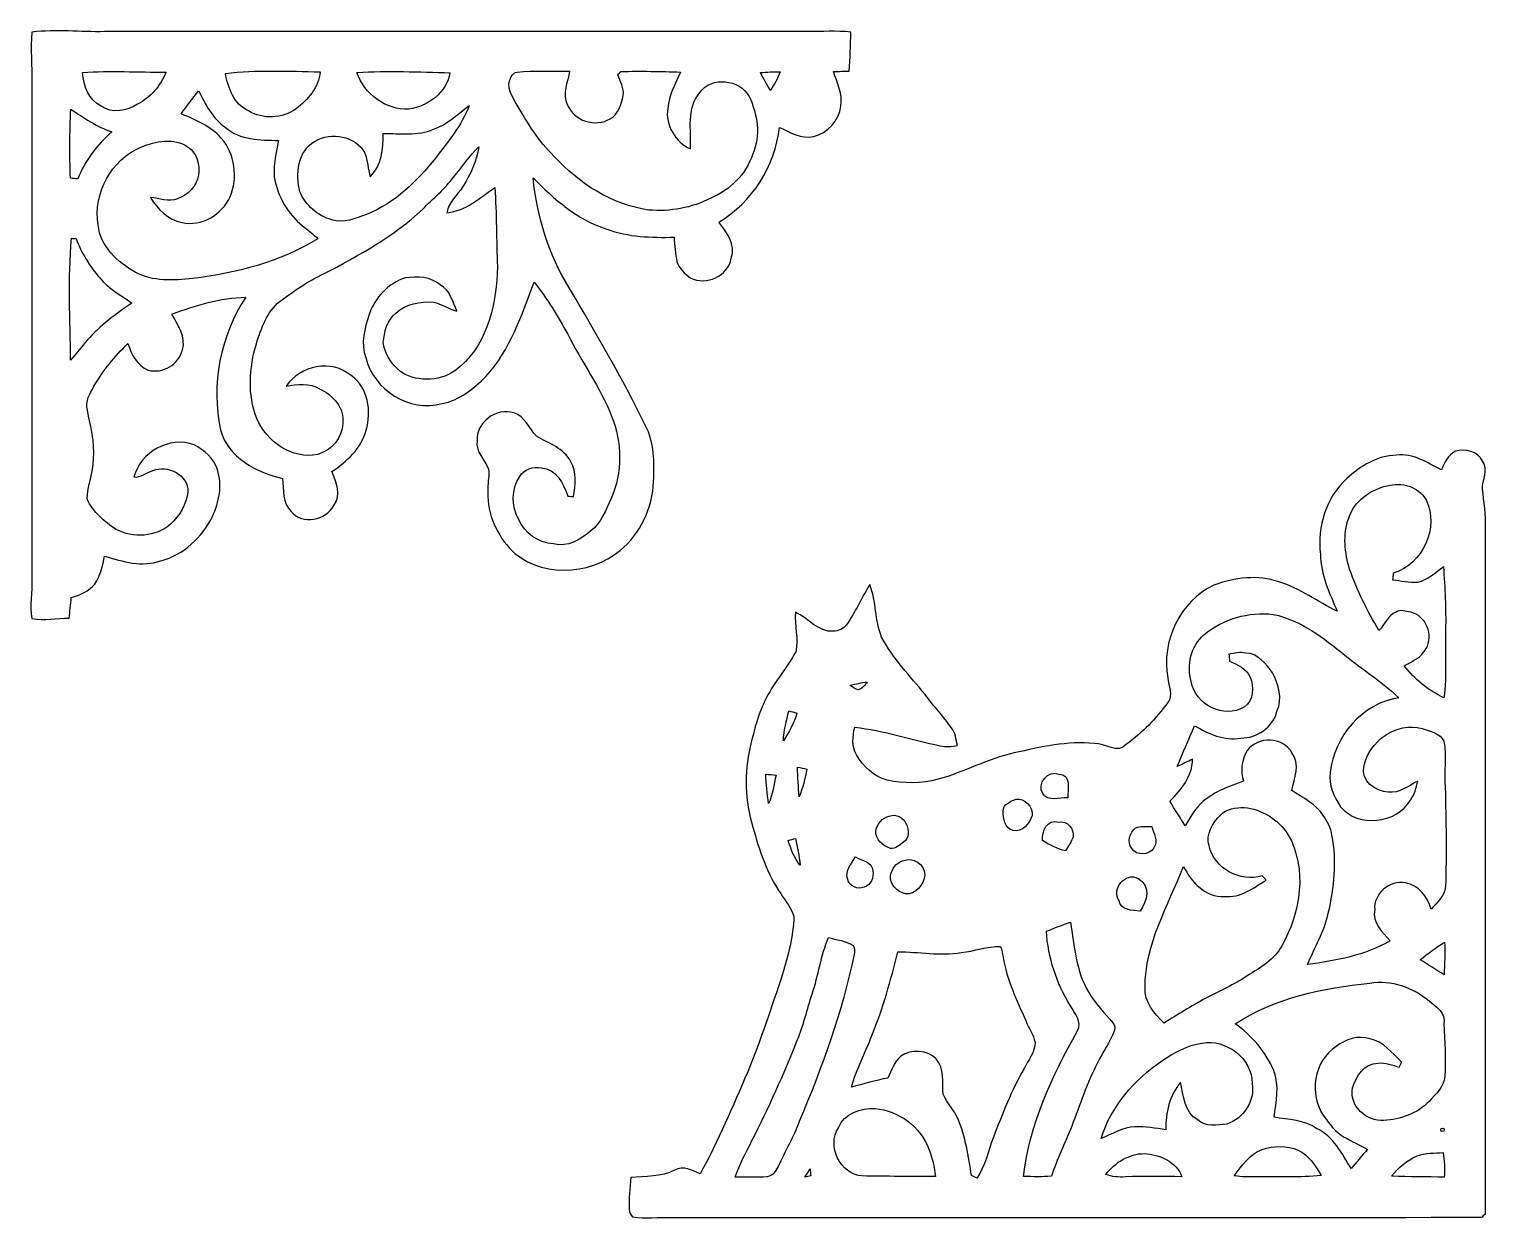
# Model space of a CAD drawing. Header units: centimetres. Extents: x -15.4 to 15.8, y -13.7 to 11.7.
import ezdxf

# ---------------------------------------------------------------- set-up
doc = ezdxf.new("R2010")
doc.units = ezdxf.units.CM
doc.header["$MEASUREMENT"] = 0
doc.layers.add('Layer 1', color=7, linetype='Continuous')

msp = doc.modelspace()

# ---------------------------------------------------------------- linework, layer by layer
at = {"layer": 'Layer 1', "color": 251}
for points, knots in [([(-15.32608, 11.64837), (-14.81067, 11.71081), (-14.29279, 11.64696), (-13.77597, 11.65895), (-13.77597, 11.65895), (-8.77817, 11.66142), (-3.78072, 11.65578), (1.21708, 11.66142), (1.21708, 11.66142), (1.52435, 11.65331), (1.8348, 11.68823), (2.14101, 11.6459), (2.14101, 11.6459), (2.13572, 11.36932), (2.13007, 11.09239), (2.10961, 10.81652), (2.10961, 10.81652), (1.99496, 10.81476), (1.88736, 10.81087), (1.77447, 10.80841), (1.77447, 10.80841), (1.84291, 10.56887), (1.97908, 10.32545), (1.92511, 10.07075), (1.92511, 10.07075), (1.89512, 9.75889), (1.64183, 9.49431), (1.34197, 9.42269), (1.34197, 9.42269), (1.08021, 9.36837), (0.8442, 9.51018), (0.61842, 9.61743), (0.61842, 9.61743), (0.5267, 8.79016), (0.0441, 8.0197), (-0.67416, 7.59601), (-0.67416, 7.59601), (-0.50906, 7.37799), (-0.30974, 7.11976), (-0.40781, 6.82696), (-0.40781, 6.82696), (-0.46743, 6.44596), (-0.94862, 6.23006), (-1.28199, 6.40786), (-1.28199, 6.40786), (-1.40406, 6.49287), (-1.51694, 6.60576), (-1.57057, 6.74687), (-1.57057, 6.74687), (-1.59773, 6.9215), (-1.61678, 7.09683), (-1.62772, 7.27322), (-1.62772, 7.27322), (-2.11138, 7.26299), (-2.60421, 7.27428), (-3.06282, 7.44784), (-3.06282, 7.44784), (-3.68935, 7.63764), (-4.185, 8.08426), (-4.63515, 8.5404), (-4.63515, 8.5404), (-4.55013, 7.71772), (-4.30565, 6.89822), (-3.86362, 6.19442), (-3.86362, 6.19442), (-3.30447, 5.22746), (-2.72944, 4.2672), (-2.24226, 3.26108), (-2.24226, 3.26108), (-2.04364, 2.89489), (-2.05105, 2.46698), (-2.06516, 2.06304), (-2.06516, 2.06304), (-2.08386, 1.50142), (-2.34527, 0.95109), (-2.77848, 0.59161), (-2.77848, 0.59161), (-3.43711, 0.04763), (-4.53425, -0.0067), (-5.14174, 0.64382), (-5.14174, 0.64382), (-5.44548, 0.99025), (-5.63951, 1.45415), (-5.59858, 1.92088), (-5.59858, 1.92088), (-5.60458, 2.05705), (-5.56225, 2.19428), (-5.58588, 2.32939), (-5.58588, 2.32939), (-5.67161, 2.52518), (-5.86317, 2.69381), (-5.83036, 2.92664), (-5.83036, 2.92664), (-5.8547, 3.32211), (-5.42325, 3.64808), (-5.0479, 3.52672), (-5.0479, 3.52672), (-4.80766, 3.45405), (-4.72158, 3.19299), (-4.56177, 3.02719), (-4.56177, 3.02719), (-4.30354, 2.87549), (-3.97404, 2.77601), (-3.83364, 2.48391), (-3.83364, 2.48391), (-3.68935, 2.26307), (-3.7398, 1.98826), (-3.77225, 1.74166), (-3.77225, 1.74166), (-3.80259, 1.74378), (-3.86362, 1.74801), (-3.89431, 1.75013), (-3.89431, 1.75013), (-3.98956, 2.01154), (-4.13808, 2.3435), (-4.46264, 2.35479), (-4.46264, 2.35479), (-4.63127, 2.38689), (-4.83411, 2.32833), (-4.91984, 2.16853), (-4.91984, 2.16853), (-5.29061, 1.62525), (-4.86869, 0.75988), (-4.20229, 0.73378), (-4.20229, 0.73378), (-3.8989, 0.65334), (-3.62797, 0.82021), (-3.40642, 1.00718), (-3.40642, 1.00718), (-3.18558, 1.18286), (-3.08046, 1.45239), (-2.97074, 1.70356), (-2.97074, 1.70356), (-2.72697, 2.25425), (-2.73368, 2.89983), (-2.96157, 3.4544), (-2.96157, 3.4544), (-3.20287, 4.07388), (-3.60045, 4.61257), (-3.89643, 5.20453), (-3.89643, 5.20453), (-4.1081, 5.59153), (-4.34269, 5.96759), (-4.61151, 6.31754), (-4.61151, 6.31754), (-4.87998, 5.61375), (-5.12198, 4.86833), (-5.64268, 4.30248), (-5.64268, 4.30248), (-5.90515, 4.04495), (-6.20854, 3.79518), (-6.57895, 3.72392), (-6.57895, 3.72392), (-7.26899, 3.52884), (-8.04474, 4.01884), (-8.20138, 4.70923), (-8.20138, 4.70923), (-8.32556, 5.01015), (-8.22643, 5.33118), (-8.13294, 5.62504), (-8.13294, 5.62504), (-8.01017, 5.98311), (-7.72407, 6.29567), (-7.35612, 6.40539), (-7.35612, 6.40539), (-7.106, 6.44313), (-6.81849, 6.4322), (-6.6167, 6.25863), (-6.6167, 6.25863), (-6.40821, 6.14292), (-6.35141, 5.90021), (-6.26181, 5.69877), (-6.26181, 5.69877), (-6.43678, 5.74005), (-6.58777, 5.84764), (-6.76169, 5.88998), (-6.76169, 5.88998), (-7.04144, 5.90374), (-7.34977, 5.85364), (-7.56285, 5.65679), (-7.56285, 5.65679), (-7.74453, 5.50298), (-7.8172, 5.25709), (-7.83061, 5.02744), (-7.83061, 5.02744), (-7.79286, 4.74592), (-7.60977, 4.48945), (-7.36706, 4.34587), (-7.36706, 4.34587), (-6.98324, 4.16842), (-6.49076, 4.2224), (-6.18208, 4.52367), (-6.18208, 4.52367), (-5.58412, 5.05107), (-5.4162, 5.88363), (-5.39821, 6.64563), (-5.39821, 6.64563), (-5.41514, 7.2076), (-5.41549, 7.77028), (-5.45077, 8.33155), (-5.45077, 8.33155), (-5.77003, 8.11601), (-6.06848, 7.83167), (-6.47312, 7.79604), (-6.47312, 7.79604), (-6.44313, 8.02358), (-6.25052, 8.16927), (-6.13339, 8.35307), (-6.13339, 8.35307), (-5.97147, 8.61307), (-5.83353, 8.89741), (-5.79473, 9.20503), (-5.79473, 9.20503), (-5.99158, 9.00324), (-6.15562, 8.77323), (-6.3313, 8.5538), (-6.3313, 8.5538), (-6.5218, 8.2998), (-6.77051, 8.09907), (-6.98959, 7.87188), (-6.98959, 7.87188), (-7.60554, 7.2898), (-8.35836, 6.88022), (-9.10414, 6.49076), (-9.10414, 6.49076), (-9.43963, 6.33977), (-9.74019, 6.12563), (-10.03371, 5.90691), (-10.03371, 5.90691), (-10.3184, 5.68713), (-10.43058, 5.32836), (-10.53924, 5.00168), (-10.53924, 5.00168), (-10.68811, 4.48592), (-10.73538, 3.91195), (-10.52936, 3.40466), (-10.52936, 3.40466), (-10.31628, 2.91606), (-9.78041, 2.53012), (-9.23114, 2.63878), (-9.23114, 2.63878), (-8.94186, 2.72062), (-8.69879, 2.99014), (-8.69774, 3.29953), (-8.69774, 3.29953), (-8.64658, 3.62867), (-8.90976, 3.91195), (-9.18986, 4.03966), (-9.18986, 4.03966), (-9.40294, 4.17795), (-9.66752, 4.12997), (-9.90424, 4.09963), (-9.90424, 4.09963), (-9.60826, 4.53566), (-8.92881, 4.68171), (-8.51853, 4.32223), (-8.51853, 4.32223), (-8.14458, 4.06647), (-8.08284, 3.56059), (-8.1975, 3.15595), (-8.1975, 3.15595), (-8.30016, 2.77072), (-8.61025, 2.48814), (-8.93022, 2.27365), (-8.93022, 2.27365), (-8.83179, 2.05176), (-8.72631, 1.76812), (-8.8833, 1.54905), (-8.8833, 1.54905), (-9.05863, 1.2379), (-9.55358, 1.12501), (-9.79488, 1.42169), (-9.79488, 1.42169), (-9.98538, 1.60549), (-9.95821, 1.88524), (-9.97797, 2.12725), (-9.97797, 2.12725), (-10.53536, 2.26025), (-11.14496, 2.56858), (-11.30335, 3.16548), (-11.30335, 3.16548), (-11.51043, 4.13103), (-11.30723, 5.17102), (-10.76466, 5.9944), (-10.76466, 5.9944), (-11.30723, 5.98346), (-11.83675, 5.81978), (-12.34158, 5.6321), (-12.34158, 5.6321), (-12.21564, 5.40456), (-12.03149, 5.14456), (-12.11615, 4.87257), (-12.11615, 4.87257), (-12.19024, 4.55789), (-12.53525, 4.35363), (-12.84781, 4.43936), (-12.84781, 4.43936), (-13.08841, 4.53708), (-13.20412, 4.77379), (-13.2782, 5.00415), (-13.2782, 5.00415), (-13.56325, 4.73816), (-13.80419, 4.42736), (-14.00563, 4.09434), (-14.00563, 4.09434), (-14.08783, 3.93771), (-14.1926, 3.77437), (-14.14392, 3.5881), (-14.14392, 3.5881), (-14.07125, 3.24485), (-13.98446, 2.89772), (-14.01233, 2.54353), (-14.01233, 2.54353), (-14.02009, 2.25249), (-14.13933, 1.97661), (-14.14815, 1.68734), (-14.14815, 1.68734), (-14.02327, 1.41111), (-13.78232, 1.20333), (-13.53256, 1.0414), (-13.53256, 1.0414), (-13.17166, 0.84702), (-12.68166, 0.87912), (-12.36909, 1.15217), (-12.36909, 1.15217), (-12.17436, 1.33174), (-12.0269, 1.57798), (-11.99868, 1.84432), (-11.99868, 1.84432), (-11.9888, 2.2038), (-12.43471, 2.42958), (-12.74551, 2.29553), (-12.74551, 2.29553), (-12.88309, 2.25813), (-13.00163, 2.13854), (-13.15226, 2.16041), (-13.15226, 2.16041), (-13.01009, 2.68781), (-12.38814, 3.04271), (-11.86709, 2.84445), (-11.86709, 2.84445), (-11.65084, 2.73368), (-11.44094, 2.55693), (-11.36968, 2.31563), (-11.36968, 2.31563), (-11.25643, 1.98684), (-11.3351, 1.62348), (-11.47657, 1.31586), (-11.47657, 1.31586), (-11.69882, 0.87454), (-12.08864, 0.49424), (-12.57829, 0.37324), (-12.57829, 0.37324), (-12.9734, 0.23036), (-13.3918, 0.35207), (-13.77527, 0.47378), (-13.77527, 0.47378), (-13.81513, 0.26635), (-13.86311, 0.05115), (-13.98588, -0.12524), (-13.98588, -0.12524), (-14.11323, -0.28081), (-14.29985, -0.35878), (-14.48682, -0.41275), (-14.48682, -0.41275), (-14.50305, -0.55845), (-14.51716, -0.70485), (-14.53268, -0.85161), (-14.53268, -0.85161), (-14.7955, -0.84526), (-15.06467, -0.90981), (-15.32502, -0.86043), (-15.32502, -0.86043), (-15.38464, -0.58455), (-15.31444, -0.29669), (-15.33137, -0.01764), (-15.33137, -0.01764), (-15.32431, 3.51014), (-15.3289, 7.03792), (-15.32925, 10.56569), (-15.32925, 10.56569), (-15.32043, 10.92623), (-15.35853, 11.28854), (-15.32608, 11.64837), (-15.32608, 11.64837), (-15.32608, 11.64837), (-15.32608, 11.64837), (-15.32608, 11.64837)], [0, 0, 0, 0, 0.01020408, 0.01020408, 0.01020408, 0.01020408, 0.02040816, 0.02040816, 0.02040816, 0.02040816, 0.03061224, 0.03061224, 0.03061224, 0.03061224, 0.04081633, 0.04081633, 0.04081633, 0.04081633, 0.05102041, 0.05102041, 0.05102041, 0.05102041, 0.06122449, 0.06122449, 0.06122449, 0.06122449, 0.07142857, 0.07142857, 0.07142857, 0.07142857, 0.08163265, 0.08163265, 0.08163265, 0.08163265, 0.09183673, 0.09183673, 0.09183673, 0.09183673, 0.10204082, 0.10204082, 0.10204082, 0.10204082, 0.1122449, 0.1122449, 0.1122449, 0.1122449, 0.12244898, 0.12244898, 0.12244898, 0.12244898, 0.13265306, 0.13265306, 0.13265306, 0.13265306, 0.14285714, 0.14285714, 0.14285714, 0.14285714, 0.15306122, 0.15306122, 0.15306122, 0.15306122, 0.16326531, 0.16326531, 0.16326531, 0.16326531, 0.17346939, 0.17346939, 0.17346939, 0.17346939, 0.18367347, 0.18367347, 0.18367347, 0.18367347, 0.19387755, 0.19387755, 0.19387755, 0.19387755, 0.20408163, 0.20408163, 0.20408163, 0.20408163, 0.21428571, 0.21428571, 0.21428571, 0.21428571, 0.2244898, 0.2244898, 0.2244898, 0.2244898, 0.23469388, 0.23469388, 0.23469388, 0.23469388, 0.24489796, 0.24489796, 0.24489796, 0.24489796, 0.25510204, 0.25510204, 0.25510204, 0.25510204, 0.26530612, 0.26530612, 0.26530612, 0.26530612, 0.2755102, 0.2755102, 0.2755102, 0.2755102, 0.28571429, 0.28571429, 0.28571429, 0.28571429, 0.29591837, 0.29591837, 0.29591837, 0.29591837, 0.30612245, 0.30612245, 0.30612245, 0.30612245, 0.31632653, 0.31632653, 0.31632653, 0.31632653, 0.32653061, 0.32653061, 0.32653061, 0.32653061, 0.33673469, 0.33673469, 0.33673469, 0.33673469, 0.34693878, 0.34693878, 0.34693878, 0.34693878, 0.35714286, 0.35714286, 0.35714286, 0.35714286, 0.36734694, 0.36734694, 0.36734694, 0.36734694, 0.37755102, 0.37755102, 0.37755102, 0.37755102, 0.3877551, 0.3877551, 0.3877551, 0.3877551, 0.39795918, 0.39795918, 0.39795918, 0.39795918, 0.40816327, 0.40816327, 0.40816327, 0.40816327, 0.41836735, 0.41836735, 0.41836735, 0.41836735, 0.42857143, 0.42857143, 0.42857143, 0.42857143, 0.43877551, 0.43877551, 0.43877551, 0.43877551, 0.44897959, 0.44897959, 0.44897959, 0.44897959, 0.45918367, 0.45918367, 0.45918367, 0.45918367, 0.46938776, 0.46938776, 0.46938776, 0.46938776, 0.47959184, 0.47959184, 0.47959184, 0.47959184, 0.48979592, 0.48979592, 0.48979592, 0.48979592, 0.5, 0.5, 0.5, 0.5, 0.51020408, 0.51020408, 0.51020408, 0.51020408, 0.52040816, 0.52040816, 0.52040816, 0.52040816, 0.53061224, 0.53061224, 0.53061224, 0.53061224, 0.54081633, 0.54081633, 0.54081633, 0.54081633, 0.55102041, 0.55102041, 0.55102041, 0.55102041, 0.56122449, 0.56122449, 0.56122449, 0.56122449, 0.57142857, 0.57142857, 0.57142857, 0.57142857, 0.58163265, 0.58163265, 0.58163265, 0.58163265, 0.59183673, 0.59183673, 0.59183673, 0.59183673, 0.60204082, 0.60204082, 0.60204082, 0.60204082, 0.6122449, 0.6122449, 0.6122449, 0.6122449, 0.62244898, 0.62244898, 0.62244898, 0.62244898, 0.63265306, 0.63265306, 0.63265306, 0.63265306, 0.64285714, 0.64285714, 0.64285714, 0.64285714, 0.65306122, 0.65306122, 0.65306122, 0.65306122, 0.66326531, 0.66326531, 0.66326531, 0.66326531, 0.67346939, 0.67346939, 0.67346939, 0.67346939, 0.68367347, 0.68367347, 0.68367347, 0.68367347, 0.69387755, 0.69387755, 0.69387755, 0.69387755, 0.70408163, 0.70408163, 0.70408163, 0.70408163, 0.71428571, 0.71428571, 0.71428571, 0.71428571, 0.7244898, 0.7244898, 0.7244898, 0.7244898, 0.73469388, 0.73469388, 0.73469388, 0.73469388, 0.74489796, 0.74489796, 0.74489796, 0.74489796, 0.75510204, 0.75510204, 0.75510204, 0.75510204, 0.76530612, 0.76530612, 0.76530612, 0.76530612, 0.7755102, 0.7755102, 0.7755102, 0.7755102, 0.78571429, 0.78571429, 0.78571429, 0.78571429, 0.79591837, 0.79591837, 0.79591837, 0.79591837, 0.80612245, 0.80612245, 0.80612245, 0.80612245, 0.81632653, 0.81632653, 0.81632653, 0.81632653, 0.82653061, 0.82653061, 0.82653061, 0.82653061, 0.83673469, 0.83673469, 0.83673469, 0.83673469, 0.84693878, 0.84693878, 0.84693878, 0.84693878, 0.85714286, 0.85714286, 0.85714286, 0.85714286, 0.86734694, 0.86734694, 0.86734694, 0.86734694, 0.87755102, 0.87755102, 0.87755102, 0.87755102, 0.8877551, 0.8877551, 0.8877551, 0.8877551, 0.89795918, 0.89795918, 0.89795918, 0.89795918, 0.90816327, 0.90816327, 0.90816327, 0.90816327, 0.91836735, 0.91836735, 0.91836735, 0.91836735, 0.92857143, 0.92857143, 0.92857143, 0.92857143, 0.93877551, 0.93877551, 0.93877551, 0.93877551, 0.94897959, 0.94897959, 0.94897959, 0.94897959, 0.95918367, 0.95918367, 0.95918367, 0.95918367, 0.96938776, 0.96938776, 0.96938776, 0.96938776, 0.97959184, 0.97959184, 0.97959184, 0.97959184, 1, 1, 1, 1]), ([(-14.24552, 10.78442), (-14.22118, 10.50678), (-14.11993, 10.1981), (-13.85076, 10.06687), (-13.85076, 10.06687), (-13.61687, 9.90212), (-13.30043, 9.9695), (-13.07183, 10.11061), (-13.07183, 10.11061), (-12.79066, 10.25207), (-12.5857, 10.50537), (-12.4647, 10.79182), (-12.4647, 10.79182), (-13.05807, 10.79394), (-13.65285, 10.82957), (-14.24552, 10.78442), (-14.24552, 10.78442), (-14.24552, 10.78442), (-14.24552, 10.78442), (-14.24552, 10.78442)], [0, 0, 0, 0, 0.16666667, 0.16666667, 0.16666667, 0.16666667, 0.33333333, 0.33333333, 0.33333333, 0.33333333, 0.5, 0.5, 0.5, 0.5, 0.66666667, 0.66666667, 0.66666667, 0.66666667, 1, 1, 1, 1]), ([(-11.19999, 10.76854), (-11.1379, 10.46162), (-11.02078, 10.1025), (-10.70575, 9.97056), (-10.70575, 9.97056), (-10.39601, 9.77688), (-9.98749, 9.80722), (-9.69328, 10.01077), (-9.69328, 10.01077), (-9.44527, 10.2048), (-9.19974, 10.46974), (-9.18034, 10.801), (-9.18034, 10.801), (-9.85308, 10.81511), (-10.52971, 10.84333), (-11.19999, 10.76854), (-11.19999, 10.76854), (-11.19999, 10.76854), (-11.19999, 10.76854), (-11.19999, 10.76854)], [0, 0, 0, 0, 0.16666667, 0.16666667, 0.16666667, 0.16666667, 0.33333333, 0.33333333, 0.33333333, 0.33333333, 0.5, 0.5, 0.5, 0.5, 0.66666667, 0.66666667, 0.66666667, 0.66666667, 1, 1, 1, 1]), ([(-8.39505, 10.78936), (-8.23771, 10.33216), (-7.78016, 9.97726), (-7.28451, 10.0076), (-7.28451, 10.0076), (-6.87881, 10.06757), (-6.47383, 10.35332), (-6.41068, 10.78089), (-6.41068, 10.78089), (-7.07178, 10.79747), (-7.73395, 10.82887), (-8.39505, 10.78936), (-8.39505, 10.78936), (-8.39505, 10.78936), (-8.39505, 10.78936), (-8.39505, 10.78936)], [0, 0, 0, 0, 0.2, 0.2, 0.2, 0.2, 0.4, 0.4, 0.4, 0.4, 0.6, 0.6, 0.6, 0.6, 1, 1, 1, 1]), ([(-4.9784, 10.79535), (-5.07294, 10.78442), (-5.11351, 10.68705), (-5.13856, 10.60803), (-5.13856, 10.60803), (-5.19289, 10.41329), (-5.05813, 10.25066), (-4.97734, 10.08944), (-4.97734, 10.08944), (-4.74698, 9.70597), (-4.51732, 9.31439), (-4.19029, 9.00395), (-4.19029, 9.00395), (-3.66007, 8.42186), (-2.9591, 7.96537), (-2.16888, 7.85354), (-2.16888, 7.85354), (-1.71415, 7.81297), (-1.25307, 7.90011), (-0.84631, 8.10577), (-0.84631, 8.10577), (-0.43603, 8.28181), (-0.08467, 8.61766), (0.0508, 9.04981), (0.0508, 9.04981), (0.22296, 9.44316), (0.14887, 9.89753), (-0.02646, 10.27465), (-0.02646, 10.27465), (-0.23283, 10.64472), (-0.82621, 10.71245), (-1.08126, 10.35826), (-1.08126, 10.35826), (-1.36701, 10.01289), (-1.25695, 9.56416), (-1.28129, 9.15635), (-1.28129, 9.15635), (-1.60055, 9.30487), (-1.82139, 9.66646), (-1.76424, 10.02065), (-1.76424, 10.02065), (-1.73708, 10.29794), (-1.60514, 10.54488), (-1.49401, 10.79465), (-1.49401, 10.79465), (-1.91629, 10.8144), (-2.33927, 10.81476), (-2.7619, 10.80982), (-2.7619, 10.80982), (-2.78412, 10.78583), (-2.80599, 10.76149), (-2.82751, 10.7375), (-2.82751, 10.7375), (-2.77636, 10.59498), (-2.69769, 10.45069), (-2.71216, 10.29511), (-2.71216, 10.29511), (-2.75237, 10.11202), (-2.81517, 9.89824), (-2.99226, 9.80122), (-2.99226, 9.80122), (-3.30659, 9.61037), (-3.77084, 9.75395), (-3.9056, 10.10356), (-3.9056, 10.10356), (-4.02202, 10.33216), (-3.89361, 10.58016), (-3.8608, 10.81264), (-3.8608, 10.81264), (-4.23333, 10.81334), (-4.60693, 10.82993), (-4.9784, 10.79535), (-4.9784, 10.79535), (-4.9784, 10.79535), (-4.9784, 10.79535), (-4.9784, 10.79535)], [0, 0, 0, 0, 0.05, 0.05, 0.05, 0.05, 0.1, 0.1, 0.1, 0.1, 0.15, 0.15, 0.15, 0.15, 0.2, 0.2, 0.2, 0.2, 0.25, 0.25, 0.25, 0.25, 0.3, 0.3, 0.3, 0.3, 0.35, 0.35, 0.35, 0.35, 0.4, 0.4, 0.4, 0.4, 0.45, 0.45, 0.45, 0.45, 0.5, 0.5, 0.5, 0.5, 0.55, 0.55, 0.55, 0.55, 0.6, 0.6, 0.6, 0.6, 0.65, 0.65, 0.65, 0.65, 0.7, 0.7, 0.7, 0.7, 0.75, 0.75, 0.75, 0.75, 0.8, 0.8, 0.8, 0.8, 0.85, 0.85, 0.85, 0.85, 0.9, 0.9, 0.9, 0.9, 1, 1, 1, 1]), ([(0.21167, 10.78371), (0.28046, 10.65636), (0.35101, 10.52936), (0.42333, 10.40342), (0.42333, 10.40342), (0.50447, 10.53077), (0.58561, 10.65989), (0.63465, 10.80382), (0.63465, 10.80382), (0.49354, 10.80488), (0.35207, 10.79429), (0.21167, 10.78371), (0.21167, 10.78371), (0.21167, 10.78371), (0.21167, 10.78371), (0.21167, 10.78371)], [0, 0, 0, 0, 0.2, 0.2, 0.2, 0.2, 0.4, 0.4, 0.4, 0.4, 0.6, 0.6, 0.6, 0.6, 1, 1, 1, 1]), ([(-12.14191, 9.90318), (-11.83217, 9.77865), (-11.51326, 9.64177), (-11.28677, 9.38671), (-11.28677, 9.38671), (-10.98938, 9.05051), (-10.93117, 8.54428), (-11.09592, 8.13364), (-11.09592, 8.13364), (-11.2716, 7.75829), (-11.71152, 7.4863), (-12.12991, 7.59072), (-12.12991, 7.59072), (-12.42483, 7.63976), (-12.6432, 7.87859), (-12.79948, 8.11847), (-12.79948, 8.11847), (-12.60757, 8.10824), (-12.41108, 8.01264), (-12.22199, 8.09025), (-12.22199, 8.09025), (-12.00468, 8.1728), (-11.80888, 8.35766), (-11.77149, 8.59508), (-11.77149, 8.59508), (-11.74433, 8.8138), (-11.80112, 9.07591), (-12.00044, 9.20009), (-12.00044, 9.20009), (-12.29678, 9.40082), (-12.69294, 9.32991), (-13.00233, 9.19268), (-13.00233, 9.19268), (-13.63486, 8.93339), (-14.02327, 8.20455), (-13.9132, 7.53604), (-13.9132, 7.53604), (-13.86946, 7.07954), (-13.50151, 6.74088), (-13.12439, 6.53097), (-13.12439, 6.53097), (-12.74798, 6.31754), (-12.3063, 6.35071), (-11.89284, 6.39516), (-11.89284, 6.39516), (-10.96574, 6.50699), (-10.02665, 6.74088), (-9.22867, 7.24182), (-9.22867, 7.24182), (-9.30981, 7.3279), (-9.40188, 7.40234), (-9.49537, 7.4743), (-9.49537, 7.4743), (-9.81675, 7.71031), (-10.04676, 8.06697), (-10.13742, 8.45432), (-10.13742, 8.45432), (-10.2048, 8.74959), (-10.11308, 9.04699), (-10.06616, 9.33838), (-10.06616, 9.33838), (-10.45598, 9.34614), (-10.88708, 9.34014), (-11.19681, 9.61637), (-11.19681, 9.61637), (-11.47621, 9.80299), (-11.62438, 10.10814), (-11.77149, 10.39777), (-11.77149, 10.39777), (-11.89496, 10.23302), (-12.02619, 10.07357), (-12.14191, 9.90318), (-12.14191, 9.90318), (-12.14191, 9.90318), (-12.14191, 9.90318), (-12.14191, 9.90318)], [0, 0, 0, 0, 0.05, 0.05, 0.05, 0.05, 0.1, 0.1, 0.1, 0.1, 0.15, 0.15, 0.15, 0.15, 0.2, 0.2, 0.2, 0.2, 0.25, 0.25, 0.25, 0.25, 0.3, 0.3, 0.3, 0.3, 0.35, 0.35, 0.35, 0.35, 0.4, 0.4, 0.4, 0.4, 0.45, 0.45, 0.45, 0.45, 0.5, 0.5, 0.5, 0.5, 0.55, 0.55, 0.55, 0.55, 0.6, 0.6, 0.6, 0.6, 0.65, 0.65, 0.65, 0.65, 0.7, 0.7, 0.7, 0.7, 0.75, 0.75, 0.75, 0.75, 0.8, 0.8, 0.8, 0.8, 0.85, 0.85, 0.85, 0.85, 0.9, 0.9, 0.9, 0.9, 1, 1, 1, 1]), ([(-14.49634, 10.00513), (-14.52351, 9.51477), (-14.5221, 9.02335), (-14.50587, 8.53264), (-14.50587, 8.53264), (-14.45331, 8.5277), (-14.40074, 8.52311), (-14.34818, 8.51852), (-14.34818, 8.51852), (-14.19578, 8.90658), (-13.93472, 9.24419), (-13.62498, 9.52041), (-13.62498, 9.52041), (-13.94425, 9.62942), (-14.21906, 9.82027), (-14.49634, 10.00513), (-14.49634, 10.00513), (-14.49634, 10.00513), (-14.49634, 10.00513), (-14.49634, 10.00513)], [0, 0, 0, 0, 0.16666667, 0.16666667, 0.16666667, 0.16666667, 0.33333333, 0.33333333, 0.33333333, 0.33333333, 0.5, 0.5, 0.5, 0.5, 0.66666667, 0.66666667, 0.66666667, 0.66666667, 1, 1, 1, 1]), ([(-6.75746, 9.57615), (-7.09789, 9.43504), (-7.47395, 9.48478), (-7.83273, 9.48831), (-7.83273, 9.48831), (-7.82426, 9.15741), (-7.86871, 8.80639), (-8.11283, 8.55874), (-8.11283, 8.55874), (-8.16046, 8.72631), (-8.16469, 8.90482), (-8.2229, 9.06921), (-8.2229, 9.06921), (-8.42892, 9.4361), (-8.93621, 9.52712), (-9.28617, 9.32004), (-9.28617, 9.32004), (-9.65976, 9.12107), (-9.70915, 8.60919), (-9.60931, 8.24054), (-9.60931, 8.24054), (-9.49184, 7.9569), (-9.22831, 7.72513), (-8.93163, 7.64681), (-8.93163, 7.64681), (-8.67586, 7.55791), (-8.42398, 7.67962), (-8.18727, 7.76146), (-8.18727, 7.76146), (-7.58155, 7.99924), (-7.10953, 8.46949), (-6.7116, 8.96937), (-6.7116, 8.96937), (-6.44313, 9.31721), (-6.15315, 9.66364), (-6.0011, 10.08204), (-6.0011, 10.08204), (-6.2424, 9.89859), (-6.46571, 9.67952), (-6.75746, 9.57615), (-6.75746, 9.57615), (-6.75746, 9.57615), (-6.75746, 9.57615), (-6.75746, 9.57615)], [0, 0, 0, 0, 0.08333333, 0.08333333, 0.08333333, 0.08333333, 0.16666667, 0.16666667, 0.16666667, 0.16666667, 0.25, 0.25, 0.25, 0.25, 0.33333333, 0.33333333, 0.33333333, 0.33333333, 0.41666667, 0.41666667, 0.41666667, 0.41666667, 0.5, 0.5, 0.5, 0.5, 0.58333333, 0.58333333, 0.58333333, 0.58333333, 0.66666667, 0.66666667, 0.66666667, 0.66666667, 0.75, 0.75, 0.75, 0.75, 0.83333333, 0.83333333, 0.83333333, 0.83333333, 1, 1, 1, 1]), ([(-14.48329, 7.25064), (-14.5602, 6.3881), (-14.50728, 5.51815), (-14.50269, 4.65349), (-14.50269, 4.65349), (-14.37464, 4.78755), (-14.26916, 4.94065), (-14.14498, 5.07753), (-14.14498, 5.07753), (-13.87052, 5.38833), (-13.53573, 5.63809), (-13.19318, 5.86846), (-13.19318, 5.86846), (-13.42884, 6.03779), (-13.69131, 6.18067), (-13.88075, 6.40468), (-13.88075, 6.40468), (-14.09453, 6.65339), (-14.2688, 6.93632), (-14.38593, 7.24288), (-14.38593, 7.24288), (-14.41027, 7.24464), (-14.45895, 7.24853), (-14.48329, 7.25064)], [0, 0, 0, 0, 0.14285714, 0.14285714, 0.14285714, 0.14285714, 0.28571429, 0.28571429, 0.28571429, 0.28571429, 0.42857143, 0.42857143, 0.42857143, 0.42857143, 0.57142857, 0.57142857, 0.57142857, 0.57142857, 0.71428571, 0.71428571, 0.71428571, 0.71428571, 1, 1, 1, 1]), ([(15.03751, 2.70722), (15.24564, 2.77777), (15.5194, 2.70439), (15.61782, 2.49343), (15.61782, 2.49343), (15.75047, 2.31316), (15.61147, 2.09797), (15.61465, 1.90253), (15.61465, 1.90253), (15.64887, 1.62842), (15.68485, 1.35396), (15.68274, 1.07633), (15.68274, 1.07633), (15.67568, -3.80118), (15.68803, -8.67833), (15.67674, -13.55584), (15.67674, -13.55584), (15.65134, -13.58018), (15.62629, -13.60523), (15.60195, -13.63063), (15.60195, -13.63063), (9.84285, -13.64262), (4.0834, -13.62781), (-1.67569, -13.63768), (-1.67569, -13.63768), (-1.95474, -13.62816), (-2.23767, -13.66414), (-2.51425, -13.62287), (-2.51425, -13.62287), (-2.55905, -13.58194), (-2.57881, -13.52127), (-2.58304, -13.46306), (-2.58304, -13.46306), (-2.59927, -13.23658), (-2.5721, -13.01115), (-2.55446, -12.78608), (-2.55446, -12.78608), (-2.23802, -12.75609), (-1.90712, -12.77585), (-1.61608, -12.62521), (-1.61608, -12.62521), (-1.43369, -12.5162), (-1.24143, -12.64179), (-1.06998, -12.70388), (-1.06998, -12.70388), (-0.68686, -12.00115), (-0.37712, -11.26137), (-0.05644, -10.52901), (-0.05644, -10.52901), (0.22119, -9.84709), (0.45085, -9.14682), (0.68439, -8.44903), (0.68439, -8.44903), (0.80151, -8.04686), (0.91334, -7.63623), (0.92781, -7.21536), (0.92781, -7.21536), (0.87454, -7.03368), (0.74436, -6.88622), (0.64594, -6.72783), (0.64594, -6.72783), (0.35172, -6.30237), (0.18838, -5.80355), (0.05221, -5.30931), (0.05221, -5.30931), (-0.11077, -4.7558), (-0.14605, -4.15643), (-0.00353, -3.59516), (-0.00353, -3.59516), (0.07408, -3.26637), (0.15205, -2.93405), (0.30374, -2.62996), (0.30374, -2.62996), (0.47272, -2.24543), (0.77082, -1.9371), (0.96661, -1.56916), (0.96661, -1.56916), (1.03258, -1.29046), (0.93345, -1.00859), (0.96308, -0.72743), (0.96308, -0.72743), (1.24001, -0.84773), (1.44145, -1.15817), (1.76918, -1.13277), (1.76918, -1.13277), (1.87431, -1.12219), (1.98649, -1.08409), (2.04858, -0.99342), (2.04858, -0.99342), (2.23873, -0.72178), (2.37278, -0.41734), (2.54635, -0.13617), (2.54635, -0.13617), (2.68923, -0.49601), (2.65289, -0.89994), (2.79894, -1.25659), (2.79894, -1.25659), (3.03706, -1.71521), (3.40783, -2.08174), (3.72533, -2.48391), (3.72533, -2.48391), (3.90948, -2.72274), (4.10951, -2.94922), (4.29013, -3.19088), (4.29013, -3.19088), (4.37339, -3.29812), (4.38362, -3.43747), (4.41748, -3.56517), (4.41748, -3.56517), (4.29542, -3.59234), (4.16807, -3.60151), (4.04495, -3.5747), (4.04495, -3.5747), (3.43853, -3.44241), (2.84445, -3.24732), (2.22532, -3.17959), (2.22532, -3.17959), (2.17523, -3.37185), (2.16323, -3.58775), (2.26272, -3.76731), (2.26272, -3.76731), (2.40982, -4.01461), (2.62996, -4.23757), (2.91783, -4.30953), (2.91783, -4.30953), (3.27307, -4.38467), (3.64949, -4.38256), (4.00156, -4.28731), (4.00156, -4.28731), (4.55718, -4.14055), (5.06412, -3.84845), (5.62716, -3.72498), (5.62716, -3.72498), (6.18631, -3.60292), (6.76134, -3.4671), (7.33707, -3.52496), (7.33707, -3.52496), (7.56391, -3.51966), (7.82708, -3.75744), (8.02181, -3.54154), (8.02181, -3.54154), (8.35872, -3.2953), (8.65399, -2.9905), (8.90058, -2.65465), (8.90058, -2.65465), (9.02758, -2.50084), (8.91258, -2.29553), (8.90517, -2.12549), (8.90517, -2.12549), (8.75453, -1.34726), (9.16411, -0.49036), (9.88448, -0.14887), (9.88448, -0.14887), (10.32334, 0.01058), (10.82569, 0.0829), (11.27478, -0.08043), (11.27478, -0.08043), (11.72669, -0.20955), (12.09781, -0.50412), (12.51514, -0.70626), (12.51514, -0.70626), (12.35287, -0.31468), (12.16272, 0.07832), (12.15884, 0.51223), (12.15884, 0.51223), (12.08476, 1.09784), (12.27984, 1.72932), (12.72399, 2.12796), (12.72399, 2.12796), (13.01362, 2.39183), (13.37381, 2.61549), (13.77703, 2.62149), (13.77703, 2.62149), (14.13298, 2.67653), (14.44096, 2.45639), (14.74294, 2.30893), (14.74294, 2.30893), (14.79973, 2.46486), (14.88228, 2.62996), (15.03751, 2.70722), (15.03751, 2.70722), (15.03751, 2.70722), (15.03751, 2.70722), (15.03751, 2.70722)], [0, 0, 0, 0, 0.0212766, 0.0212766, 0.0212766, 0.0212766, 0.04255319, 0.04255319, 0.04255319, 0.04255319, 0.06382979, 0.06382979, 0.06382979, 0.06382979, 0.08510638, 0.08510638, 0.08510638, 0.08510638, 0.10638298, 0.10638298, 0.10638298, 0.10638298, 0.12765957, 0.12765957, 0.12765957, 0.12765957, 0.14893617, 0.14893617, 0.14893617, 0.14893617, 0.17021277, 0.17021277, 0.17021277, 0.17021277, 0.19148936, 0.19148936, 0.19148936, 0.19148936, 0.21276596, 0.21276596, 0.21276596, 0.21276596, 0.23404255, 0.23404255, 0.23404255, 0.23404255, 0.25531915, 0.25531915, 0.25531915, 0.25531915, 0.27659574, 0.27659574, 0.27659574, 0.27659574, 0.29787234, 0.29787234, 0.29787234, 0.29787234, 0.31914894, 0.31914894, 0.31914894, 0.31914894, 0.34042553, 0.34042553, 0.34042553, 0.34042553, 0.36170213, 0.36170213, 0.36170213, 0.36170213, 0.38297872, 0.38297872, 0.38297872, 0.38297872, 0.40425532, 0.40425532, 0.40425532, 0.40425532, 0.42553191, 0.42553191, 0.42553191, 0.42553191, 0.44680851, 0.44680851, 0.44680851, 0.44680851, 0.46808511, 0.46808511, 0.46808511, 0.46808511, 0.4893617, 0.4893617, 0.4893617, 0.4893617, 0.5106383, 0.5106383, 0.5106383, 0.5106383, 0.53191489, 0.53191489, 0.53191489, 0.53191489, 0.55319149, 0.55319149, 0.55319149, 0.55319149, 0.57446809, 0.57446809, 0.57446809, 0.57446809, 0.59574468, 0.59574468, 0.59574468, 0.59574468, 0.61702128, 0.61702128, 0.61702128, 0.61702128, 0.63829787, 0.63829787, 0.63829787, 0.63829787, 0.65957447, 0.65957447, 0.65957447, 0.65957447, 0.68085106, 0.68085106, 0.68085106, 0.68085106, 0.70212766, 0.70212766, 0.70212766, 0.70212766, 0.72340426, 0.72340426, 0.72340426, 0.72340426, 0.74468085, 0.74468085, 0.74468085, 0.74468085, 0.76595745, 0.76595745, 0.76595745, 0.76595745, 0.78723404, 0.78723404, 0.78723404, 0.78723404, 0.80851064, 0.80851064, 0.80851064, 0.80851064, 0.82978723, 0.82978723, 0.82978723, 0.82978723, 0.85106383, 0.85106383, 0.85106383, 0.85106383, 0.87234043, 0.87234043, 0.87234043, 0.87234043, 0.89361702, 0.89361702, 0.89361702, 0.89361702, 0.91489362, 0.91489362, 0.91489362, 0.91489362, 0.93617021, 0.93617021, 0.93617021, 0.93617021, 0.95744681, 0.95744681, 0.95744681, 0.95744681, 1, 1, 1, 1]), ([(13.58159, 1.96956), (13.22141, 1.89089), (12.87745, 1.64147), (12.76174, 1.28058), (12.76174, 1.28058), (12.63262, 0.92992), (12.67777, 0.54081), (12.78149, 0.18944), (12.78149, 0.18944), (12.94377, -0.2667), (13.16073, -0.70273), (13.40767, -1.11866), (13.40767, -1.11866), (13.5315, -0.98743), (13.595, -0.79587), (13.77421, -0.72284), (13.77421, -0.72284), (13.86805, -0.66005), (13.98305, -0.70626), (14.08465, -0.72602), (14.08465, -0.72602), (14.40639, -0.78987), (14.5856, -1.22449), (14.41097, -1.49931), (14.41097, -1.49931), (14.32313, -1.69157), (14.11711, -1.76953), (13.94389, -1.86584), (13.94389, -1.86584), (14.17073, -2.15336), (14.46071, -2.39748), (14.79444, -2.55129), (14.79444, -2.55129), (14.85547, -2.07328), (14.81561, -1.59103), (14.82831, -1.1109), (14.82831, -1.1109), (14.83854, -0.65617), (14.81455, -0.20214), (14.78245, 0.25153), (14.78245, 0.25153), (14.611, 0.12241), (14.44872, -0.03422), (14.23352, -0.08467), (14.23352, -0.08467), (14.05396, -0.09384), (13.87581, -0.05186), (13.69907, -0.03387), (13.69907, -0.03387), (13.70365, 0.01411), (13.70824, 0.06174), (13.71353, 0.10936), (13.71353, 0.10936), (14.33971, 0.29316), (14.69813, 1.08409), (14.41274, 1.67358), (14.41274, 1.67358), (14.25575, 1.95721), (13.8811, 2.06093), (13.58159, 1.96956), (13.58159, 1.96956), (13.58159, 1.96956), (13.58159, 1.96956), (13.58159, 1.96956)], [0, 0, 0, 0, 0.05882353, 0.05882353, 0.05882353, 0.05882353, 0.11764706, 0.11764706, 0.11764706, 0.11764706, 0.17647059, 0.17647059, 0.17647059, 0.17647059, 0.23529412, 0.23529412, 0.23529412, 0.23529412, 0.29411765, 0.29411765, 0.29411765, 0.29411765, 0.35294118, 0.35294118, 0.35294118, 0.35294118, 0.41176471, 0.41176471, 0.41176471, 0.41176471, 0.47058824, 0.47058824, 0.47058824, 0.47058824, 0.52941176, 0.52941176, 0.52941176, 0.52941176, 0.58823529, 0.58823529, 0.58823529, 0.58823529, 0.64705882, 0.64705882, 0.64705882, 0.64705882, 0.70588235, 0.70588235, 0.70588235, 0.70588235, 0.76470588, 0.76470588, 0.76470588, 0.76470588, 0.82352941, 0.82352941, 0.82352941, 0.82352941, 0.88235294, 0.88235294, 0.88235294, 0.88235294, 1, 1, 1, 1]), ([(9.67387, -1.20756), (9.39659, -1.45274), (9.3024, -1.85349), (9.40435, -2.20416), (9.40435, -2.20416), (9.48478, -2.69064), (10.10285, -3.02154), (10.53853, -2.74214), (10.53853, -2.74214), (10.73714, -2.60385), (10.73926, -2.3181), (10.65918, -2.11102), (10.65918, -2.11102), (10.57592, -1.93357), (10.39248, -1.84115), (10.22209, -1.76636), (10.22209, -1.76636), (10.21644, -1.71838), (10.21115, -1.67076), (10.20657, -1.62313), (10.20657, -1.62313), (10.32404, -1.59632), (10.4461, -1.56845), (10.5664, -1.59632), (10.5664, -1.59632), (10.82604, -1.60196), (11.00032, -1.82668), (11.13649, -2.01965), (11.13649, -2.01965), (11.26737, -2.26519), (11.35768, -2.57104), (11.23174, -2.8381), (11.23174, -2.8381), (11.15201, -3.17959), (10.80241, -3.41171), (10.46092, -3.41066), (10.46092, -3.41066), (10.10673, -3.47804), (9.77018, -3.31541), (9.47138, -3.14572), (9.47138, -3.14572), (9.35496, -3.43782), (9.2202, -3.72251), (9.10625, -4.01532), (9.10625, -4.01532), (9.21597, -3.96734), (9.32145, -3.91019), (9.43081, -3.86151), (9.43081, -3.86151), (9.42552, -4.22628), (9.19127, -4.51344), (8.94539, -4.75615), (8.94539, -4.75615), (9.05369, -4.93113), (9.1627, -5.10575), (9.27417, -5.27897), (9.27417, -5.27897), (9.38142, -5.09094), (9.49925, -4.90432), (9.65835, -4.75544), (9.65835, -4.75544), (9.91059, -4.5526), (10.21539, -4.43336), (10.51877, -4.33035), (10.51877, -4.33035), (10.44646, -4.11515), (10.47785, -3.87138), (10.59462, -3.67841), (10.59462, -3.67841), (10.82534, -3.36374), (11.35803, -3.3849), (11.55171, -3.72286), (11.55171, -3.72286), (11.73621, -3.96346), (11.60568, -4.26403), (11.54783, -4.52473), (11.54783, -4.52473), (11.78031, -4.69018), (12.06853, -4.80942), (12.22022, -5.06448), (12.22022, -5.06448), (12.31053, -5.1883), (12.38462, -5.32906), (12.40472, -5.48287), (12.40472, -5.48287), (12.51303, -6.03285), (12.45164, -6.60188), (12.32711, -7.14375), (12.32711, -7.14375), (12.24174, -7.53392), (12.03184, -7.87682), (11.88402, -8.24301), (11.88402, -8.24301), (12.4901, -8.15799), (13.10852, -8.04545), (13.64615, -7.73748), (13.64615, -7.73748), (13.48528, -7.55191), (13.25915, -7.34942), (13.31595, -7.07461), (13.31595, -7.07461), (13.28561, -6.72641), (13.63768, -6.43819), (13.97212, -6.49781), (13.97212, -6.49781), (14.25434, -6.53944), (14.44307, -6.79979), (14.51892, -7.05697), (14.51892, -7.05697), (14.64522, -6.91762), (14.80996, -6.77933), (14.8276, -6.57931), (14.8276, -6.57931), (14.85018, -5.8741), (14.83713, -5.16819), (14.82019, -4.46334), (14.82019, -4.46334), (14.79374, -4.13526), (14.85089, -3.80365), (14.79268, -3.47839), (14.79268, -3.47839), (14.71295, -3.30341), (14.49105, -3.26743), (14.32842, -3.2064), (14.32842, -3.2064), (13.77386, -3.05894), (13.19495, -3.4738), (13.087, -4.01673), (13.087, -4.01673), (13.00833, -4.32611), (13.33571, -4.54448), (13.60346, -4.56424), (13.60346, -4.56424), (13.84617, -4.59458), (14.03279, -4.42983), (14.23352, -4.32717), (14.23352, -4.32717), (14.20424, -4.46899), (14.17002, -4.61574), (14.08007, -4.73322), (14.08007, -4.73322), (13.78479, -5.23628), (12.96176, -5.33329), (12.58817, -4.87398), (12.58817, -4.87398), (12.44282, -4.66231), (12.33346, -4.40761), (12.36627, -4.14479), (12.36627, -4.14479), (12.45129, -3.38102), (13.0496, -2.66559), (13.82959, -2.54953), (13.82959, -2.54953), (13.47505, -2.21262), (13.06124, -1.94733), (12.6806, -1.64289), (12.6806, -1.64289), (12.22692, -1.27282), (11.73939, -0.89394), (11.15413, -0.77117), (11.15413, -0.77117), (10.6299, -0.71085), (10.07816, -0.86536), (9.67387, -1.20756), (9.67387, -1.20756), (9.67387, -1.20756), (9.67387, -1.20756), (9.67387, -1.20756)], [0, 0, 0, 0, 0.02325581, 0.02325581, 0.02325581, 0.02325581, 0.04651163, 0.04651163, 0.04651163, 0.04651163, 0.06976744, 0.06976744, 0.06976744, 0.06976744, 0.09302326, 0.09302326, 0.09302326, 0.09302326, 0.11627907, 0.11627907, 0.11627907, 0.11627907, 0.13953488, 0.13953488, 0.13953488, 0.13953488, 0.1627907, 0.1627907, 0.1627907, 0.1627907, 0.18604651, 0.18604651, 0.18604651, 0.18604651, 0.20930233, 0.20930233, 0.20930233, 0.20930233, 0.23255814, 0.23255814, 0.23255814, 0.23255814, 0.25581395, 0.25581395, 0.25581395, 0.25581395, 0.27906977, 0.27906977, 0.27906977, 0.27906977, 0.30232558, 0.30232558, 0.30232558, 0.30232558, 0.3255814, 0.3255814, 0.3255814, 0.3255814, 0.34883721, 0.34883721, 0.34883721, 0.34883721, 0.37209302, 0.37209302, 0.37209302, 0.37209302, 0.39534884, 0.39534884, 0.39534884, 0.39534884, 0.41860465, 0.41860465, 0.41860465, 0.41860465, 0.44186047, 0.44186047, 0.44186047, 0.44186047, 0.46511628, 0.46511628, 0.46511628, 0.46511628, 0.48837209, 0.48837209, 0.48837209, 0.48837209, 0.51162791, 0.51162791, 0.51162791, 0.51162791, 0.53488372, 0.53488372, 0.53488372, 0.53488372, 0.55813953, 0.55813953, 0.55813953, 0.55813953, 0.58139535, 0.58139535, 0.58139535, 0.58139535, 0.60465116, 0.60465116, 0.60465116, 0.60465116, 0.62790698, 0.62790698, 0.62790698, 0.62790698, 0.65116279, 0.65116279, 0.65116279, 0.65116279, 0.6744186, 0.6744186, 0.6744186, 0.6744186, 0.69767442, 0.69767442, 0.69767442, 0.69767442, 0.72093023, 0.72093023, 0.72093023, 0.72093023, 0.74418605, 0.74418605, 0.74418605, 0.74418605, 0.76744186, 0.76744186, 0.76744186, 0.76744186, 0.79069767, 0.79069767, 0.79069767, 0.79069767, 0.81395349, 0.81395349, 0.81395349, 0.81395349, 0.8372093, 0.8372093, 0.8372093, 0.8372093, 0.86046512, 0.86046512, 0.86046512, 0.86046512, 0.88372093, 0.88372093, 0.88372093, 0.88372093, 0.90697674, 0.90697674, 0.90697674, 0.90697674, 0.93023256, 0.93023256, 0.93023256, 0.93023256, 0.95348837, 0.95348837, 0.95348837, 0.95348837, 1, 1, 1, 1]), ([(2.12654, -2.28635), (2.18369, -2.31987), (2.23661, -2.3809), (2.30822, -2.37913), (2.30822, -2.37913), (2.38936, -2.35126), (2.43946, -2.27683), (2.49273, -2.21439), (2.49273, -2.21439), (2.36749, -2.22779), (2.24719, -2.25284), (2.12654, -2.28635), (2.12654, -2.28635), (2.12654, -2.28635), (2.12654, -2.28635), (2.12654, -2.28635)], [0, 0, 0, 0, 0.2, 0.2, 0.2, 0.2, 0.4, 0.4, 0.4, 0.4, 0.6, 0.6, 0.6, 0.6, 1, 1, 1, 1]), ([(0.8188, -2.82822), (0.7687, -3.03883), (0.71085, -3.24979), (0.70344, -3.46781), (0.70344, -3.46781), (0.82656, -3.28542), (0.93133, -3.08998), (0.99236, -2.87796), (0.99236, -2.87796), (0.93416, -2.86103), (0.8763, -2.84445), (0.8188, -2.82822), (0.8188, -2.82822), (0.8188, -2.82822), (0.8188, -2.82822), (0.8188, -2.82822)], [0, 0, 0, 0, 0.2, 0.2, 0.2, 0.2, 0.4, 0.4, 0.4, 0.4, 0.6, 0.6, 0.6, 0.6, 1, 1, 1, 1]), ([(1.00189, -4.03084), (1.01071, -4.24215), (1.02235, -4.45347), (1.03999, -4.66513), (1.03999, -4.66513), (1.11337, -4.47287), (1.16946, -4.27426), (1.20333, -4.07176), (1.20333, -4.07176), (1.1363, -4.05694), (1.06892, -4.04354), (1.00189, -4.03084), (1.00189, -4.03084), (1.00189, -4.03084), (1.00189, -4.03084), (1.00189, -4.03084)], [0, 0, 0, 0, 0.2, 0.2, 0.2, 0.2, 0.4, 0.4, 0.4, 0.4, 0.6, 0.6, 0.6, 0.6, 1, 1, 1, 1]), ([(0.32667, -4.17901), (0.34149, -4.3875), (0.35489, -4.59705), (0.38841, -4.80448), (0.38841, -4.80448), (0.47731, -4.61469), (0.50377, -4.40408), (0.54645, -4.20088), (0.54645, -4.20088), (0.49142, -4.19559), (0.38171, -4.1843), (0.32667, -4.17901), (0.32667, -4.17901), (0.32667, -4.17901), (0.32667, -4.17901), (0.32667, -4.17901)], [0, 0, 0, 0, 0.2, 0.2, 0.2, 0.2, 0.4, 0.4, 0.4, 0.4, 0.6, 0.6, 0.6, 0.6, 1, 1, 1, 1]), ([(6.23641, -4.59281), (6.34471, -4.77838), (6.5913, -4.67113), (6.76839, -4.68701), (6.76839, -4.68701), (6.76346, -4.50427), (6.85588, -4.1843), (6.58001, -4.18077), (6.58001, -4.18077), (6.34506, -4.06964), (6.10552, -4.38997), (6.23641, -4.59281), (6.23641, -4.59281), (6.23641, -4.59281), (6.23641, -4.59281), (6.23641, -4.59281)], [0, 0, 0, 0, 0.2, 0.2, 0.2, 0.2, 0.4, 0.4, 0.4, 0.4, 0.6, 0.6, 0.6, 0.6, 1, 1, 1, 1]), ([(2.96016, -5.07647), (2.81164, -5.10187), (2.70439, -5.24298), (2.67264, -5.38339), (2.67264, -5.38339), (2.66065, -5.57001), (2.82187, -5.70936), (2.98556, -5.76404), (2.98556, -5.76404), (3.09492, -5.77356), (3.18841, -5.69736), (3.26566, -5.62928), (3.26566, -5.62928), (3.51649, -5.45042), (3.26143, -4.95229), (2.96016, -5.07647), (2.96016, -5.07647), (2.96016, -5.07647), (2.96016, -5.07647), (2.96016, -5.07647)], [0, 0, 0, 0, 0.16666667, 0.16666667, 0.16666667, 0.16666667, 0.33333333, 0.33333333, 0.33333333, 0.33333333, 0.5, 0.5, 0.5, 0.5, 0.66666667, 0.66666667, 0.66666667, 0.66666667, 1, 1, 1, 1]), ([(5.66173, -4.71629), (5.54849, -4.7558), (5.38233, -4.82141), (5.3915, -4.96746), (5.3915, -4.96746), (5.39538, -5.12163), (5.42114, -5.33083), (5.59435, -5.37951), (5.59435, -5.37951), (5.81166, -5.43243), (5.94819, -5.23064), (6.01204, -5.05813), (6.01204, -5.05813), (6.02156, -4.87433), (5.85576, -4.67995), (5.66173, -4.71629), (5.66173, -4.71629), (5.66173, -4.71629), (5.66173, -4.71629), (5.66173, -4.71629)], [0, 0, 0, 0, 0.16666667, 0.16666667, 0.16666667, 0.16666667, 0.33333333, 0.33333333, 0.33333333, 0.33333333, 0.5, 0.5, 0.5, 0.5, 0.66666667, 0.66666667, 0.66666667, 0.66666667, 1, 1, 1, 1]), ([(10.02594, -5.05213), (9.86508, -5.22358), (9.70245, -5.45783), (9.78394, -5.70653), (9.78394, -5.70653), (9.89083, -6.19337), (10.44575, -6.48864), (10.91741, -6.34965), (10.91741, -6.34965), (10.94493, -6.37893), (10.97245, -6.40821), (11.00067, -6.43784), (11.00067, -6.43784), (10.7315, -6.60823), (10.44716, -6.82484), (10.10814, -6.7885), (10.10814, -6.7885), (9.70209, -6.81461), (9.40964, -6.47418), (9.23607, -6.14998), (9.23607, -6.14998), (8.91258, -6.99064), (8.40987, -7.80274), (8.41904, -8.73054), (8.41904, -8.73054), (8.4007, -9.03923), (8.61307, -9.2897), (8.82297, -9.48831), (8.82297, -9.48831), (9.11296, -9.30875), (9.40364, -9.13059), (9.70139, -8.96514), (9.70139, -8.96514), (10.00407, -8.81062), (10.31381, -8.66775), (10.59956, -8.48184), (10.59956, -8.48184), (10.87014, -8.30721), (11.17953, -8.13929), (11.33334, -7.84084), (11.33334, -7.84084), (11.73586, -7.13458), (11.8872, -6.19619), (11.46598, -5.46559), (11.46598, -5.46559), (11.2649, -5.1435), (10.90507, -4.93042), (10.53006, -4.88774), (10.53006, -4.88774), (10.35614, -4.89761), (10.15294, -4.91596), (10.02594, -5.05213), (10.02594, -5.05213), (10.02594, -5.05213), (10.02594, -5.05213), (10.02594, -5.05213)], [0, 0, 0, 0, 0.06666667, 0.06666667, 0.06666667, 0.06666667, 0.13333333, 0.13333333, 0.13333333, 0.13333333, 0.2, 0.2, 0.2, 0.2, 0.26666667, 0.26666667, 0.26666667, 0.26666667, 0.33333333, 0.33333333, 0.33333333, 0.33333333, 0.4, 0.4, 0.4, 0.4, 0.46666667, 0.46666667, 0.46666667, 0.46666667, 0.53333333, 0.53333333, 0.53333333, 0.53333333, 0.6, 0.6, 0.6, 0.6, 0.66666667, 0.66666667, 0.66666667, 0.66666667, 0.73333333, 0.73333333, 0.73333333, 0.73333333, 0.8, 0.8, 0.8, 0.8, 0.86666667, 0.86666667, 0.86666667, 0.86666667, 1, 1, 1, 1]), ([(6.23006, -5.59364), (6.38563, -5.68643), (6.54367, -5.77956), (6.7243, -5.81731), (6.7243, -5.81731), (6.77474, -5.71571), (6.84918, -5.62434), (6.8834, -5.51533), (6.8834, -5.51533), (6.90633, -5.34952), (6.76522, -5.15549), (6.5786, -5.20418), (6.5786, -5.20418), (6.3246, -5.13256), (6.21665, -5.39362), (6.23006, -5.59364), (6.23006, -5.59364), (6.23006, -5.59364), (6.23006, -5.59364), (6.23006, -5.59364)], [0, 0, 0, 0, 0.16666667, 0.16666667, 0.16666667, 0.16666667, 0.33333333, 0.33333333, 0.33333333, 0.33333333, 0.5, 0.5, 0.5, 0.5, 0.66666667, 0.66666667, 0.66666667, 0.66666667, 1, 1, 1, 1]), ([(8.21443, -5.32236), (8.09096, -5.42607), (8.03169, -5.62716), (8.13259, -5.76651), (8.13259, -5.76651), (8.23948, -5.92631), (8.50935, -5.91397), (8.60813, -5.75098), (8.60813, -5.75098), (8.70832, -5.60811), (8.59331, -5.44019), (8.56227, -5.29484), (8.56227, -5.29484), (8.44691, -5.3026), (8.32414, -5.28073), (8.21443, -5.32236), (8.21443, -5.32236), (8.21443, -5.32236), (8.21443, -5.32236), (8.21443, -5.32236)], [0, 0, 0, 0, 0.16666667, 0.16666667, 0.16666667, 0.16666667, 0.33333333, 0.33333333, 0.33333333, 0.33333333, 0.5, 0.5, 0.5, 0.5, 0.66666667, 0.66666667, 0.66666667, 0.66666667, 1, 1, 1, 1]), ([(0.80504, -5.59576), (0.8703, -5.77744), (0.92886, -5.97006), (1.05833, -6.11787), (1.05833, -6.11787), (1.03999, -5.92631), (0.99871, -5.73793), (0.96414, -5.54919), (0.96414, -5.54919), (0.91087, -5.56401), (0.8576, -5.57953), (0.80504, -5.59576), (0.80504, -5.59576), (0.80504, -5.59576), (0.80504, -5.59576), (0.80504, -5.59576)], [0, 0, 0, 0, 0.2, 0.2, 0.2, 0.2, 0.4, 0.4, 0.4, 0.4, 0.6, 0.6, 0.6, 0.6, 1, 1, 1, 1]), ([(2.23838, -5.94536), (2.15618, -6.09212), (2.00554, -6.2357), (2.0761, -6.42408), (2.0761, -6.42408), (2.11138, -6.57049), (2.28635, -6.65445), (2.42323, -6.59024), (2.42323, -6.59024), (2.5721, -6.55496), (2.63772, -6.37928), (2.61161, -6.24029), (2.61161, -6.24029), (2.60703, -6.04873), (2.37173, -6.02262), (2.23838, -5.94536), (2.23838, -5.94536), (2.23838, -5.94536), (2.23838, -5.94536), (2.23838, -5.94536)], [0, 0, 0, 0, 0.16666667, 0.16666667, 0.16666667, 0.16666667, 0.33333333, 0.33333333, 0.33333333, 0.33333333, 0.5, 0.5, 0.5, 0.5, 0.66666667, 0.66666667, 0.66666667, 0.66666667, 1, 1, 1, 1]), ([(3.24238, -6.02932), (3.10691, -6.07095), (3.01801, -6.20466), (2.98803, -6.3373), (2.98803, -6.3373), (2.9651, -6.52568), (3.13584, -6.68761), (3.30588, -6.73523), (3.30588, -6.73523), (3.52707, -6.75181), (3.69746, -6.53556), (3.71792, -6.33201), (3.71792, -6.33201), (3.71898, -6.09812), (3.46181, -5.93196), (3.24238, -6.02932), (3.24238, -6.02932), (3.24238, -6.02932), (3.24238, -6.02932), (3.24238, -6.02932)], [0, 0, 0, 0, 0.16666667, 0.16666667, 0.16666667, 0.16666667, 0.33333333, 0.33333333, 0.33333333, 0.33333333, 0.5, 0.5, 0.5, 0.5, 0.66666667, 0.66666667, 0.66666667, 0.66666667, 1, 1, 1, 1]), ([(7.86271, -6.8834), (7.90681, -7.08342), (8.15058, -7.08731), (8.31039, -7.10071), (8.31039, -7.10071), (8.46878, -6.89575), (8.54463, -6.55779), (8.27193, -6.40256), (8.27193, -6.40256), (7.99571, -6.26075), (7.69479, -6.62376), (7.86271, -6.8834), (7.86271, -6.8834), (7.86271, -6.8834), (7.86271, -6.8834), (7.86271, -6.8834)], [0, 0, 0, 0, 0.2, 0.2, 0.2, 0.2, 0.4, 0.4, 0.4, 0.4, 0.6, 0.6, 0.6, 0.6, 1, 1, 1, 1]), ([(6.31366, -7.52898), (6.34718, -8.09237), (6.5278, -8.64059), (6.82554, -9.11895), (6.82554, -9.11895), (6.91162, -9.28017), (7.08413, -9.45938), (6.97759, -9.65623), (6.97759, -9.65623), (6.43467, -10.61967), (5.95242, -11.65119), (5.82789, -12.76209), (5.82789, -12.76209), (6.02544, -12.76632), (6.22371, -12.77056), (6.42161, -12.75786), (6.42161, -12.75786), (6.53874, -12.39167), (6.71689, -12.04842), (6.85412, -11.69), (6.85412, -11.69), (7.02698, -11.23491), (7.17903, -10.76995), (7.40586, -10.3378), (7.40586, -10.3378), (7.51664, -10.10885), (7.66657, -9.89894), (7.75829, -9.66082), (7.75829, -9.66082), (7.78334, -9.6012), (7.77452, -9.53276), (7.73007, -9.48549), (7.73007, -9.48549), (7.55474, -9.27171), (7.35542, -9.07591), (7.21607, -8.83497), (7.21607, -8.83497), (6.94126, -8.38235), (6.91162, -7.84684), (6.83048, -7.33778), (6.83048, -7.33778), (6.65515, -7.39316), (6.48441, -7.46196), (6.31366, -7.52898), (6.31366, -7.52898), (6.31366, -7.52898), (6.31366, -7.52898), (6.31366, -7.52898)], [0, 0, 0, 0, 0.07692308, 0.07692308, 0.07692308, 0.07692308, 0.15384615, 0.15384615, 0.15384615, 0.15384615, 0.23076923, 0.23076923, 0.23076923, 0.23076923, 0.30769231, 0.30769231, 0.30769231, 0.30769231, 0.38461538, 0.38461538, 0.38461538, 0.38461538, 0.46153846, 0.46153846, 0.46153846, 0.46153846, 0.53846154, 0.53846154, 0.53846154, 0.53846154, 0.61538462, 0.61538462, 0.61538462, 0.61538462, 0.69230769, 0.69230769, 0.69230769, 0.69230769, 0.76923077, 0.76923077, 0.76923077, 0.76923077, 0.84615385, 0.84615385, 0.84615385, 0.84615385, 1, 1, 1, 1]), ([(1.66264, -7.66022), (1.50671, -8.05074), (1.44815, -8.47125), (1.31763, -8.86989), (1.31763, -8.86989), (1.20721, -9.19727), (1.13453, -9.53699), (1.00048, -9.85626), (1.00048, -9.85626), (0.70661, -10.58192), (0.39088, -11.29912), (0.03246, -11.9955), (0.03246, -11.9955), (-0.09278, -12.25232), (-0.23636, -12.50174), (-0.32279, -12.77549), (-0.32279, -12.77549), (-0.09596, -12.76597), (0.133, -12.7949), (0.35913, -12.76597), (0.35913, -12.76597), (0.4766, -12.75609), (0.53869, -12.64038), (0.58949, -12.54866), (0.58949, -12.54866), (0.74154, -12.22975), (0.91052, -11.91895), (1.04316, -11.59122), (1.04316, -11.59122), (1.52329, -10.43552), (1.95968, -9.25407), (2.2098, -8.02499), (2.2098, -8.02499), (2.21932, -7.96078), (2.2352, -7.8867), (2.1904, -7.83202), (2.1904, -7.83202), (2.03235, -7.73183), (1.83691, -7.71525), (1.66264, -7.66022), (1.66264, -7.66022), (1.66264, -7.66022), (1.66264, -7.66022), (1.66264, -7.66022)], [0, 0, 0, 0, 0.08333333, 0.08333333, 0.08333333, 0.08333333, 0.16666667, 0.16666667, 0.16666667, 0.16666667, 0.25, 0.25, 0.25, 0.25, 0.33333333, 0.33333333, 0.33333333, 0.33333333, 0.41666667, 0.41666667, 0.41666667, 0.41666667, 0.5, 0.5, 0.5, 0.5, 0.58333333, 0.58333333, 0.58333333, 0.58333333, 0.66666667, 0.66666667, 0.66666667, 0.66666667, 0.75, 0.75, 0.75, 0.75, 0.83333333, 0.83333333, 0.83333333, 0.83333333, 1, 1, 1, 1]), ([(14.28327, -8.13929), (14.45436, -8.24442), (14.6244, -8.35201), (14.79479, -8.45961), (14.79479, -8.45961), (14.80326, -8.22643), (14.83007, -7.99324), (14.80679, -7.76041), (14.80679, -7.76041), (14.6244, -7.87541), (14.45225, -8.00594), (14.28327, -8.13929), (14.28327, -8.13929), (14.28327, -8.13929), (14.28327, -8.13929), (14.28327, -8.13929)], [0, 0, 0, 0, 0.2, 0.2, 0.2, 0.2, 0.4, 0.4, 0.4, 0.4, 0.6, 0.6, 0.6, 0.6, 1, 1, 1, 1]), ([(4.49298, -7.98548), (4.0446, -8.06344), (3.5941, -7.96466), (3.14396, -7.96925), (3.14396, -7.96925), (2.99191, -8.57285), (2.83175, -9.17716), (2.59151, -9.75325), (2.59151, -9.75325), (2.4511, -10.1219), (2.26272, -10.47291), (2.15371, -10.85356), (2.15371, -10.85356), (2.41159, -10.78724), (2.66806, -10.71457), (2.92911, -10.66094), (2.92911, -10.66094), (3.01272, -10.50114), (3.06388, -10.3124), (3.20851, -10.19528), (3.20851, -10.19528), (3.429, -10.03265), (3.77014, -10.06299), (3.96275, -10.25454), (3.96275, -10.25454), (4.14972, -10.46268), (4.08517, -10.75231), (4.11092, -11.00702), (4.11092, -11.00702), (4.19276, -11.19152), (4.34022, -11.34039), (4.42136, -11.52666), (4.42136, -11.52666), (4.59281, -11.91048), (4.64785, -12.33205), (4.71629, -12.74339), (4.71629, -12.74339), (4.75333, -12.76103), (4.79037, -12.77867), (4.82812, -12.79631), (4.82812, -12.79631), (5.01438, -12.53561), (5.06801, -12.21246), (5.18336, -11.9193), (5.18336, -11.9193), (5.38233, -11.42471), (5.56542, -10.92024), (5.83847, -10.45986), (5.83847, -10.45986), (5.92561, -10.28065), (6.07236, -10.10955), (6.0706, -9.9), (6.0706, -9.9), (6.03956, -9.73314), (5.93478, -9.59309), (5.8734, -9.43751), (5.8734, -9.43751), (5.68325, -8.9983), (5.46276, -8.56192), (5.3908, -8.0839), (5.3908, -8.0839), (5.37563, -8.00594), (5.36399, -7.92656), (5.33365, -7.85283), (5.33365, -7.85283), (5.04684, -7.84754), (4.77591, -7.95761), (4.49298, -7.98548), (4.49298, -7.98548), (4.49298, -7.98548), (4.49298, -7.98548), (4.49298, -7.98548)], [0, 0, 0, 0, 0.05263158, 0.05263158, 0.05263158, 0.05263158, 0.10526316, 0.10526316, 0.10526316, 0.10526316, 0.15789474, 0.15789474, 0.15789474, 0.15789474, 0.21052632, 0.21052632, 0.21052632, 0.21052632, 0.26315789, 0.26315789, 0.26315789, 0.26315789, 0.31578947, 0.31578947, 0.31578947, 0.31578947, 0.36842105, 0.36842105, 0.36842105, 0.36842105, 0.42105263, 0.42105263, 0.42105263, 0.42105263, 0.47368421, 0.47368421, 0.47368421, 0.47368421, 0.52631579, 0.52631579, 0.52631579, 0.52631579, 0.57894737, 0.57894737, 0.57894737, 0.57894737, 0.63157895, 0.63157895, 0.63157895, 0.63157895, 0.68421053, 0.68421053, 0.68421053, 0.68421053, 0.73684211, 0.73684211, 0.73684211, 0.73684211, 0.78947368, 0.78947368, 0.78947368, 0.78947368, 0.84210526, 0.84210526, 0.84210526, 0.84210526, 0.89473684, 0.89473684, 0.89473684, 0.89473684, 1, 1, 1, 1]), ([(10.34097, -9.50736), (10.70116, -9.75466), (10.98444, -10.09932), (11.16259, -10.49796), (11.16259, -10.49796), (11.29136, -10.82075), (11.21128, -11.16718), (11.17036, -11.49914), (11.17036, -11.49914), (11.47727, -11.54853), (11.80924, -11.55629), (12.07664, -11.7348), (12.07664, -11.7348), (12.4333, -11.90449), (12.61745, -12.26961), (12.81289, -12.5917), (12.81289, -12.5917), (12.93072, -12.45764), (13.04431, -12.32006), (13.16002, -12.18389), (13.16002, -12.18389), (12.99739, -12.09075), (12.82735, -12.01208), (12.66437, -11.91966), (12.66437, -11.91966), (12.48092, -11.81664), (12.34969, -11.64414), (12.23327, -11.4741), (12.23327, -11.4741), (11.90484, -11.02254), (12.01455, -10.28912), (12.49574, -9.98926), (12.49574, -9.98926), (12.69224, -9.83439), (12.96458, -9.73984), (13.21012, -9.82874), (13.21012, -9.82874), (13.50363, -9.87778), (13.68919, -10.1279), (13.88992, -10.32051), (13.88992, -10.32051), (13.87404, -10.35614), (13.85887, -10.39213), (13.84441, -10.42846), (13.84441, -10.42846), (13.69307, -10.39283), (13.54173, -10.32334), (13.38368, -10.3445), (13.38368, -10.3445), (13.09405, -10.34415), (12.91696, -10.62355), (12.84252, -10.86979), (12.84252, -10.86979), (12.76315, -11.24832), (13.14132, -11.60074), (13.51209, -11.56899), (13.51209, -11.56899), (13.86417, -11.54148), (14.22612, -11.42047), (14.47659, -11.16048), (14.47659, -11.16048), (14.61629, -11.00667), (14.79762, -10.85109), (14.80996, -10.62884), (14.80996, -10.62884), (14.83889, -10.2556), (14.80361, -9.87989), (14.79338, -9.50701), (14.79338, -9.50701), (14.83854, -9.27594), (14.63005, -9.13906), (14.47976, -9.01594), (14.47976, -9.01594), (14.13051, -8.72702), (13.66802, -8.56439), (13.21294, -8.63459), (13.21294, -8.63459), (12.21952, -8.74995), (11.18411, -8.93763), (10.34097, -9.50736), (10.34097, -9.50736), (10.34097, -9.50736), (10.34097, -9.50736), (10.34097, -9.50736)], [0, 0, 0, 0, 0.04545455, 0.04545455, 0.04545455, 0.04545455, 0.09090909, 0.09090909, 0.09090909, 0.09090909, 0.13636364, 0.13636364, 0.13636364, 0.13636364, 0.18181818, 0.18181818, 0.18181818, 0.18181818, 0.22727273, 0.22727273, 0.22727273, 0.22727273, 0.27272727, 0.27272727, 0.27272727, 0.27272727, 0.31818182, 0.31818182, 0.31818182, 0.31818182, 0.36363636, 0.36363636, 0.36363636, 0.36363636, 0.40909091, 0.40909091, 0.40909091, 0.40909091, 0.45454545, 0.45454545, 0.45454545, 0.45454545, 0.5, 0.5, 0.5, 0.5, 0.54545455, 0.54545455, 0.54545455, 0.54545455, 0.59090909, 0.59090909, 0.59090909, 0.59090909, 0.63636364, 0.63636364, 0.63636364, 0.63636364, 0.68181818, 0.68181818, 0.68181818, 0.68181818, 0.72727273, 0.72727273, 0.72727273, 0.72727273, 0.77272727, 0.77272727, 0.77272727, 0.77272727, 0.81818182, 0.81818182, 0.81818182, 0.81818182, 0.86363636, 0.86363636, 0.86363636, 0.86363636, 0.90909091, 0.90909091, 0.90909091, 0.90909091, 1, 1, 1, 1]), ([(9.6333, -9.91447), (9.31968, -9.96527), (9.03499, -10.11626), (8.77499, -10.293), (8.77499, -10.293), (8.19326, -10.70187), (7.69126, -11.26172), (7.47818, -11.95176), (7.47818, -11.95176), (7.71807, -11.86356), (7.93821, -11.70552), (8.20314, -11.70234), (8.20314, -11.70234), (8.42398, -11.69423), (8.64341, -11.73127), (8.86178, -11.76479), (8.86178, -11.76479), (8.85296, -11.40213), (8.94186, -11.0363), (9.17469, -10.75161), (9.17469, -10.75161), (9.23819, -11.02995), (9.25336, -11.40143), (9.54229, -11.55418), (9.54229, -11.55418), (9.71056, -11.71504), (9.95609, -11.66424), (10.16282, -11.64272), (10.16282, -11.64272), (10.51525, -11.53583), (10.76607, -11.14425), (10.70363, -10.77807), (10.70363, -10.77807), (10.70539, -10.24749), (10.14271, -9.82098), (9.6333, -9.91447), (9.6333, -9.91447), (9.6333, -9.91447), (9.6333, -9.91447), (9.6333, -9.91447)], [0, 0, 0, 0, 0.09090909, 0.09090909, 0.09090909, 0.09090909, 0.18181818, 0.18181818, 0.18181818, 0.18181818, 0.27272727, 0.27272727, 0.27272727, 0.27272727, 0.36363636, 0.36363636, 0.36363636, 0.36363636, 0.45454545, 0.45454545, 0.45454545, 0.45454545, 0.54545455, 0.54545455, 0.54545455, 0.54545455, 0.63636364, 0.63636364, 0.63636364, 0.63636364, 0.72727273, 0.72727273, 0.72727273, 0.72727273, 0.81818182, 0.81818182, 0.81818182, 0.81818182, 1, 1, 1, 1]), ([(1.87607, -11.72104), (1.62454, -12.11227), (1.91594, -12.71482), (2.37984, -12.75009), (2.37984, -12.75009), (2.9016, -12.76244), (3.42371, -12.7568), (3.94547, -12.76033), (3.94547, -12.76033), (3.91866, -12.56101), (3.88585, -12.36169), (3.80612, -12.17612), (3.80612, -12.17612), (3.63044, -11.70199), (3.16159, -11.35451), (2.65924, -11.31182), (2.65924, -11.31182), (2.35303, -11.30159), (2.00131, -11.40777), (1.87607, -11.72104), (1.87607, -11.72104), (1.87607, -11.72104), (1.87607, -11.72104), (1.87607, -11.72104)], [0, 0, 0, 0, 0.14285714, 0.14285714, 0.14285714, 0.14285714, 0.28571429, 0.28571429, 0.28571429, 0.28571429, 0.42857143, 0.42857143, 0.42857143, 0.42857143, 0.57142857, 0.57142857, 0.57142857, 0.57142857, 0.71428571, 0.71428571, 0.71428571, 0.71428571, 1, 1, 1, 1]), ([(14.73447, -11.73586), (14.71577, -11.79301), (14.73517, -11.81241), (14.79303, -11.79442), (14.79303, -11.79442), (14.81102, -11.73656), (14.79162, -11.71716), (14.73447, -11.73586), (14.73447, -11.73586), (14.73447, -11.73586), (14.73447, -11.73586), (14.73447, -11.73586)], [0, 0, 0, 0, 0.25, 0.25, 0.25, 0.25, 0.5, 0.5, 0.5, 0.5, 1, 1, 1, 1]), ([(10.91494, -12.18459), (10.64648, -12.28654), (10.4842, -12.52432), (10.32051, -12.7441), (10.32051, -12.7441), (10.48279, -12.77761), (10.64824, -12.7695), (10.81299, -12.77126), (10.81299, -12.77126), (11.26561, -12.76526), (11.7221, -12.78714), (12.1726, -12.73739), (12.1726, -12.73739), (12.05018, -12.52714), (11.90907, -12.30947), (11.68329, -12.20011), (11.68329, -12.20011), (11.44341, -12.09499), (11.16012, -12.10275), (10.91494, -12.18459), (10.91494, -12.18459), (10.91494, -12.18459), (10.91494, -12.18459), (10.91494, -12.18459)], [0, 0, 0, 0, 0.14285714, 0.14285714, 0.14285714, 0.14285714, 0.28571429, 0.28571429, 0.28571429, 0.28571429, 0.42857143, 0.42857143, 0.42857143, 0.42857143, 0.57142857, 0.57142857, 0.57142857, 0.57142857, 0.71428571, 0.71428571, 0.71428571, 0.71428571, 1, 1, 1, 1]), ([(7.57802, -12.71799), (7.71349, -12.76703), (7.85671, -12.78114), (8.00029, -12.76985), (8.00029, -12.76985), (8.40176, -12.75221), (8.80322, -12.75927), (9.20503, -12.76667), (9.20503, -12.76667), (9.08791, -12.44565), (8.72419, -12.28972), (8.40317, -12.2742), (8.40317, -12.2742), (8.06909, -12.26891), (7.78122, -12.46858), (7.57802, -12.71799), (7.57802, -12.71799), (7.57802, -12.71799), (7.57802, -12.71799), (7.57802, -12.71799)], [0, 0, 0, 0, 0.16666667, 0.16666667, 0.16666667, 0.16666667, 0.33333333, 0.33333333, 0.33333333, 0.33333333, 0.5, 0.5, 0.5, 0.5, 0.66666667, 0.66666667, 0.66666667, 0.66666667, 1, 1, 1, 1]), ([(14.22365, -12.32041), (14.00916, -12.41778), (13.81936, -12.56841), (13.67719, -12.75644), (13.67719, -12.75644), (14.05114, -12.77338), (14.42614, -12.76209), (14.80044, -12.77867), (14.80044, -12.77867), (14.81208, -12.60052), (14.80256, -12.42272), (14.77927, -12.24633), (14.77927, -12.24633), (14.59371, -12.26926), (14.40074, -12.25515), (14.22365, -12.32041), (14.22365, -12.32041), (14.22365, -12.32041), (14.22365, -12.32041), (14.22365, -12.32041)], [0, 0, 0, 0, 0.16666667, 0.16666667, 0.16666667, 0.16666667, 0.33333333, 0.33333333, 0.33333333, 0.33333333, 0.5, 0.5, 0.5, 0.5, 0.66666667, 0.66666667, 0.66666667, 0.66666667, 1, 1, 1, 1]), ([(1.16311, -12.77832), (1.20474, -12.76844), (1.24672, -12.75856), (1.2887, -12.74939), (1.2887, -12.74939), (1.28341, -12.69859), (1.27847, -12.64849), (1.27353, -12.5984), (1.27353, -12.5984), (1.23543, -12.65731), (1.19839, -12.71729), (1.16311, -12.77832)], [0, 0, 0, 0, 0.25, 0.25, 0.25, 0.25, 0.5, 0.5, 0.5, 0.5, 1, 1, 1, 1])]:
    msp.add_open_spline(points, degree=3, knots=knots, dxfattribs=at)

doc.saveas('drawing.dxf')
